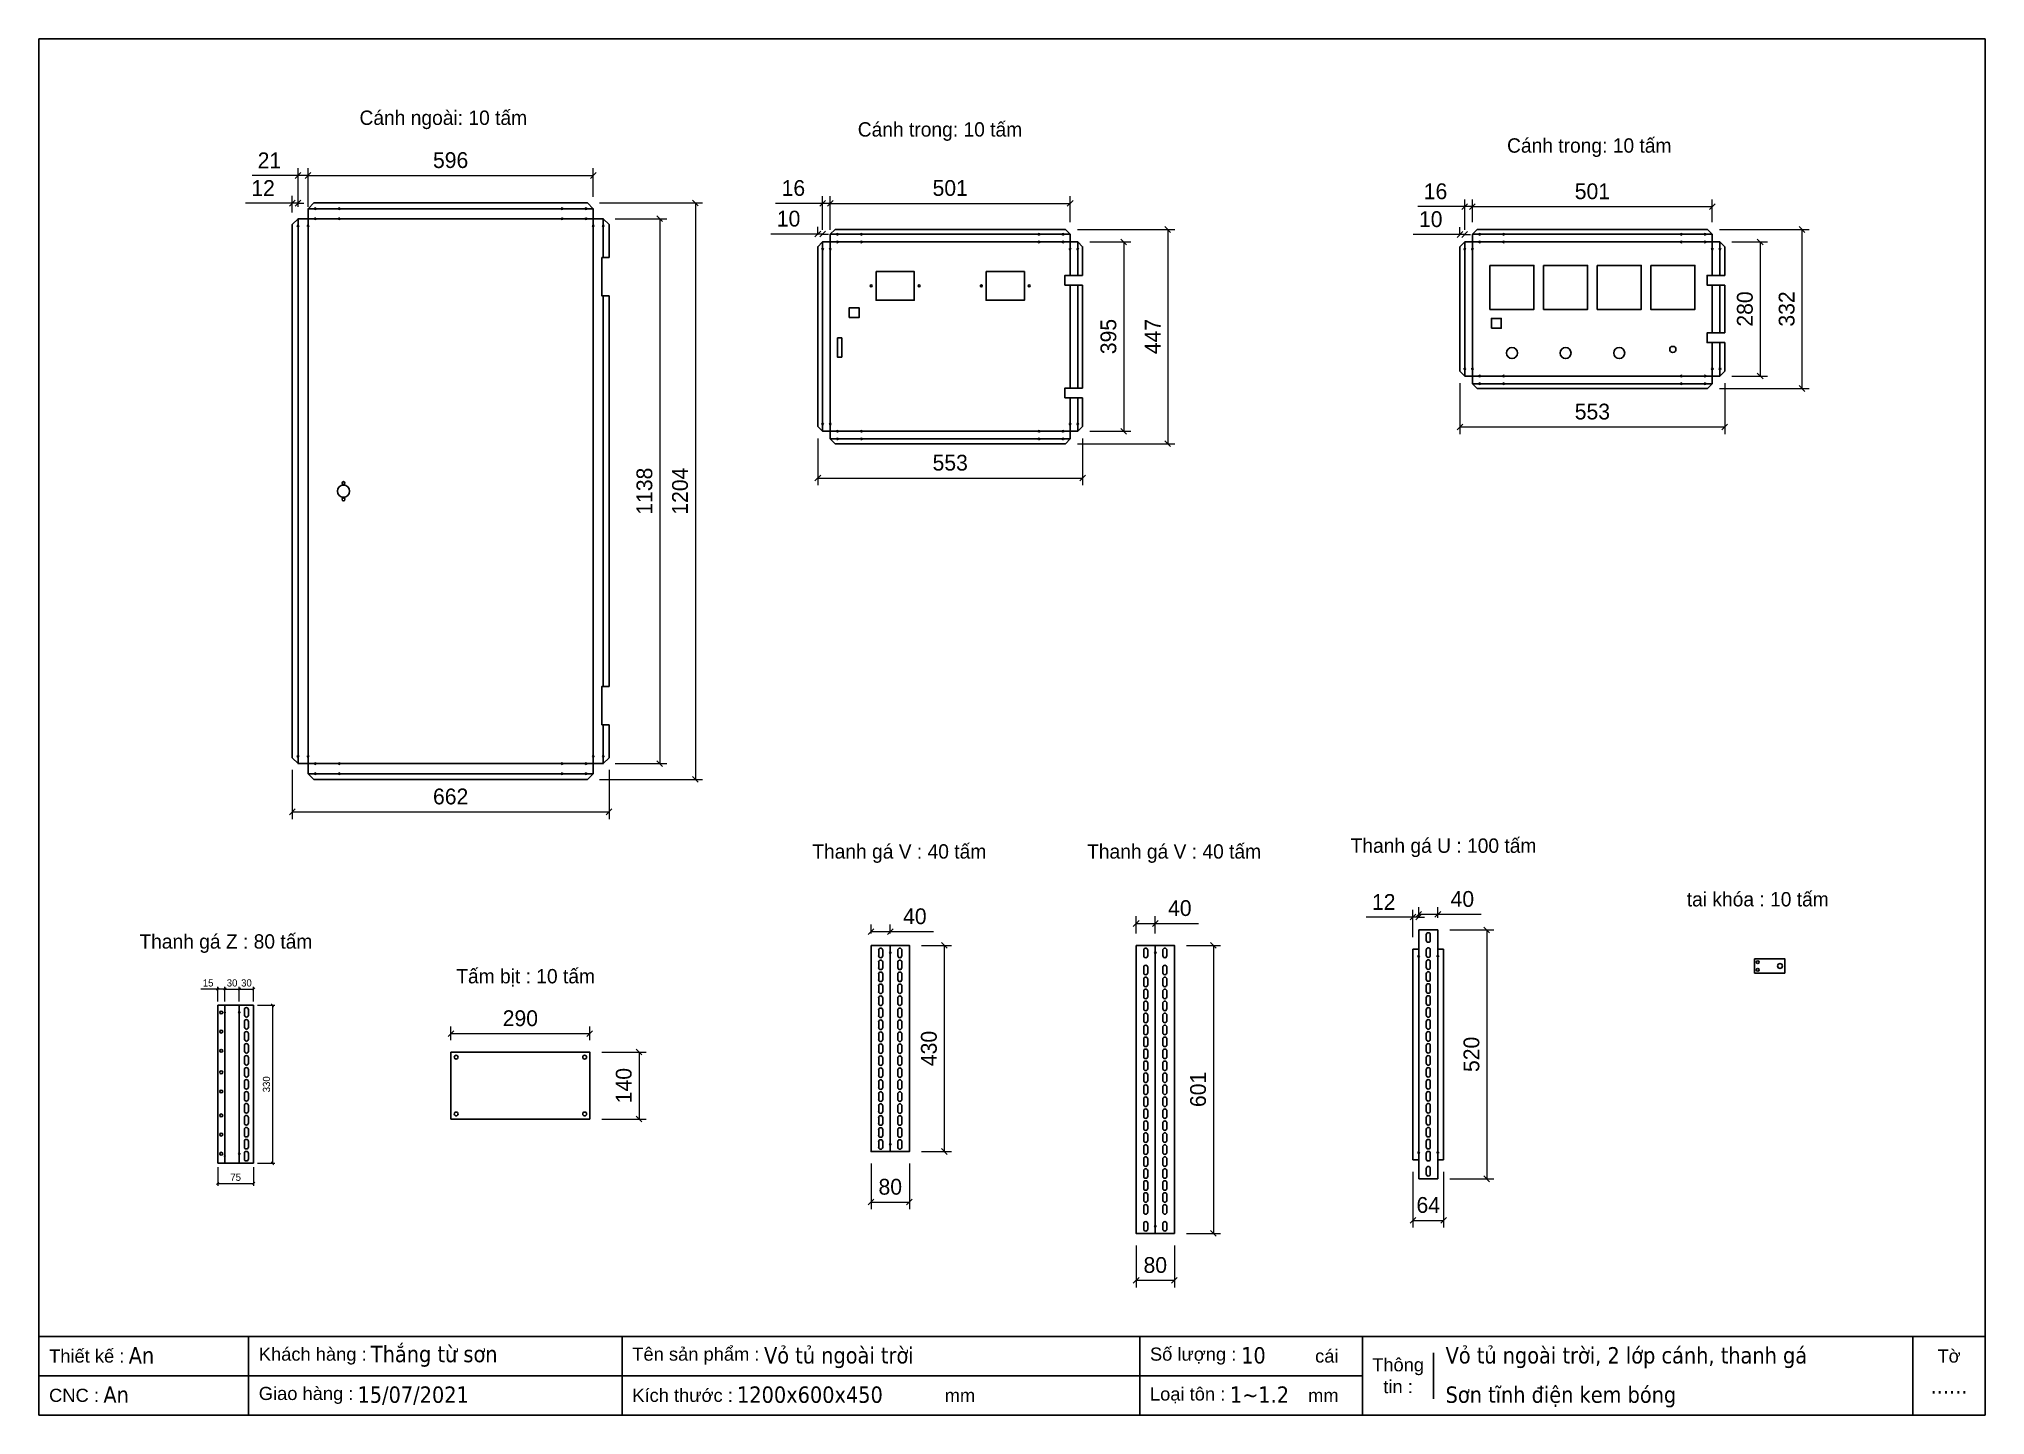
# Model space of a CAD drawing. Header units: millimetres. Extents: x 0 to 4065, y 0 to 2874.
import ezdxf
from ezdxf.enums import TextEntityAlignment as Align

# ---------------------------------------------------------------- set-up
doc = ezdxf.new("R2010")
doc.units = ezdxf.units.MM
doc.layers.add('CNC', color=7, linetype='Continuous')
doc.styles.add('Arial', font='arial.ttf')
doc.styles.add('Tahoma (Input Text)', font='tahoma.ttf')
doc.dimstyles.new('Dim-15', dxfattribs={"dimtxt": 15, "dimasz": 5, "dimexe": 5, "dimexo": 8, "dimgap": 5, "dimtad": 1, "dimdec": 0, "dimtxsty": 'Standard', "dimblk": 'OBLIQUE', "dimcen": 10, "dimclrd": 5, "dimclre": 5, "dimclrt": 3, "dimazin": 3, "dimtfac": 1, "dimtdec": 0, "dimtmove": 0, "dimatfit": 3, "dimldrblk": 'OBLIQUE', "dimlwd": 9, "dimlwe": 9})
doc.dimstyles.new('Dim-33', dxfattribs={"dimtxt": 33, "dimasz": 12, "dimexe": 15, "dimexo": 25, "dimgap": 15, "dimtad": 1, "dimdec": 0, "dimtxsty": 'Standard', "dimblk": 'OBLIQUE', "dimcen": 10, "dimclrd": 5, "dimclre": 5, "dimclrt": 3, "dimazin": 3, "dimtfac": 1, "dimtdec": 0, "dimtmove": 0, "dimatfit": 3, "dimldrblk": 'OPEN30', "dimlwd": 9, "dimlwe": 9})

msp = doc.modelspace()

# ---------------------------------------------------------------- texts
at = {"color": 2, "char_height": 35, "width": 775, "attachment_point": 5}
for s, insert in [('{\\H0.8571x;\\C7;Cánh ngoài: 10 tấm}', (844.6, 2704.9)), ('{\\H0.8571x;\\C7;Cánh trong: 10 tấm}', (1881.9, 2680.5)), ('{\\H0.8571x;\\C7;Cánh trong: 10 tấm}', (3238, 2646.9)), ('{\\H0.8571x;\\C7;Thanh gá V : 40 tấm}', (1796.9, 1172.6)), ('{\\H0.8571x;\\C7;Thanh gá V : 40 tấm}', (2370.9, 1172.6)), ('{\\H0.8571x;\\C7;Thanh gá U : 100 tấm}', (2933.6, 1184.7)), ('{\\H0.8571x;\\C7;tai khóa : 10 tấm}', (3589.9, 1077.1)), ('{\\H0.8571x;\\C7;Thanh gá Z : 80 tấm}', (390.5, 984.6)), ('{\\H0.8571x;\\C7;Tấm bịt : 10 tấm}', (1016.5, 913.3))]:
    msp.add_mtext(s, dxfattribs=dict(at, insert=insert))

# ---------------------------------------------------------------- blocks, each defined once
blk = doc.blocks.new('f3daunguoc')
at = {"layer": 'CNC', "color": 2, "lineweight": -3}
blk.add_circle((0, 0), 1.5, dxfattribs=at)
blk = doc.blocks.new('ovan8.5x20')
at = {"layer": 'CNC', "color": 2, "lineweight": -3}
for p, q in [((5.7, 4.2), (-5.8, 4.2)), ((-5.8, -4.2), (5.7, -4.2))]:
    blk.add_line(p, q, dxfattribs=at)
for centre, start, end in [((-5.8, 0), 90, 270), ((5.7, 0), 270, 90)]:
    blk.add_arc(centre, 4.25, start, end, dxfattribs=at)
blk = doc.blocks.new('*D1')
at = {"color": 5, "lineweight": 9, "transparency": 16777216}
for p, q in [((456.4, 855.8), (492.9, 855.8)), ((487.9, 855.8), (487.9, 525.8)), ((456.4, 525.8), (492.9, 525.8))]:
    blk.add_line(p, q, dxfattribs=at)
at = {"color": 0, "linetype": 'ByBlock', "lineweight": -2}
for p, q in [((490.4, 853.3), (485.4, 858.3)), ((485.4, 528.3), (490.4, 523.3))]:
    blk.add_line(p, q, dxfattribs=at)
at = {"layer": 'Defpoints', "color": 0, "transparency": 16777216}
for p in [(448.4, 855.8), (448.4, 525.8), (487.9, 525.8)]:
    blk.add_point(p, dxfattribs=at)
at = {"color": 3, "transparency": 16777216, "insert": (475.3, 690.8), "char_height": 15, "attachment_point": 5, "rotation": 90}
blk.add_mtext('330', dxfattribs=at)
blk = doc.blocks.new('_Oblique')
at = {"color": 0, "linetype": 'ByBlock', "lineweight": -2}
blk.add_line((-0.5, -0.5), (0.5, 0.5), dxfattribs=at)
blk = doc.blocks.new('*D2')
at = {"color": 5, "lineweight": 9, "transparency": 16777216}
for p, q in [((373.4, 517.8), (373.4, 478.9)), ((448.4, 517.8), (448.4, 478.9)), ((373.4, 483.9), (448.4, 483.9))]:
    blk.add_line(p, q, dxfattribs=at)
at = {"color": 0, "linetype": 'ByBlock', "lineweight": -2}
for p, q in [((375.9, 486.4), (370.9, 481.4)), ((445.9, 481.4), (450.9, 486.4))]:
    blk.add_line(p, q, dxfattribs=at)
at = {"layer": 'Defpoints', "color": 0, "transparency": 16777216}
for p in [(373.4, 525.8), (448.4, 525.8), (448.4, 483.9)]:
    blk.add_point(p, dxfattribs=at)
at = {"color": 3, "transparency": 16777216, "insert": (410.9, 496.6), "char_height": 15, "attachment_point": 5}
blk.add_mtext('75', dxfattribs=at)
blk = doc.blocks.new('*D3')
at = {"color": 5, "lineweight": 9, "transparency": 16777216}
for p, q in [((388.4, 863.8), (388.4, 894.7)), ((418.4, 863.8), (418.4, 894.7)), ((388.4, 889.7), (418.4, 889.7))]:
    blk.add_line(p, q, dxfattribs=at)
at = {"color": 0, "linetype": 'ByBlock', "lineweight": -2}
for p, q in [((390.9, 892.2), (385.9, 887.2)), ((415.9, 887.2), (420.9, 892.2))]:
    blk.add_line(p, q, dxfattribs=at)
at = {"layer": 'Defpoints', "color": 0, "transparency": 16777216}
for p in [(388.4, 855.8), (418.4, 889.7), (418.4, 855.8)]:
    blk.add_point(p, dxfattribs=at)
at = {"color": 3, "transparency": 16777216, "insert": (403.4, 902.4), "char_height": 15, "attachment_point": 5}
blk.add_mtext('30', dxfattribs=at)
blk = doc.blocks.new('*D4')
at = {"color": 5, "lineweight": 9, "transparency": 16777216}
for p, q in [((418.4, 863.8), (418.4, 894.7)), ((448.4, 863.8), (448.4, 894.7)), ((418.4, 889.7), (448.4, 889.7))]:
    blk.add_line(p, q, dxfattribs=at)
at = {"color": 0, "linetype": 'ByBlock', "lineweight": -2}
for p, q in [((420.9, 892.2), (415.9, 887.2)), ((445.9, 887.2), (450.9, 892.2))]:
    blk.add_line(p, q, dxfattribs=at)
at = {"layer": 'Defpoints', "color": 0, "transparency": 16777216}
for p in [(418.4, 855.8), (448.4, 889.7), (448.4, 855.8)]:
    blk.add_point(p, dxfattribs=at)
at = {"color": 3, "transparency": 16777216, "insert": (433.4, 902.4), "char_height": 15, "attachment_point": 5}
blk.add_mtext('30', dxfattribs=at)
blk = doc.blocks.new('*D5')
at = {"color": 5, "lineweight": 9, "transparency": 16777216}
for p, q in [((373.4, 863.8), (373.4, 894.7)), ((388.4, 863.8), (388.4, 894.7)), ((373.4, 889.7), (338.3, 889.7)), ((388.4, 889.7), (373.4, 889.7))]:
    blk.add_line(p, q, dxfattribs=at)
at = {"color": 0, "linetype": 'ByBlock', "lineweight": -2}
for p, q in [((375.9, 892.2), (370.9, 887.2)), ((385.9, 887.2), (390.9, 892.2))]:
    blk.add_line(p, q, dxfattribs=at)
at = {"layer": 'Defpoints', "color": 0, "transparency": 16777216}
for p in [(373.4, 889.7), (373.4, 855.8), (388.4, 855.8)]:
    blk.add_point(p, dxfattribs=at)
at = {"color": 3, "transparency": 16777216, "insert": (353.4, 902.4), "char_height": 15, "attachment_point": 5}
blk.add_mtext('15', dxfattribs=at)
blk = doc.blocks.new('f2dauxuoi')
at = {"layer": 'CNC', "color": 2, "lineweight": -3}
blk.add_circle((0, 0), 1, dxfattribs=at)
blk = doc.blocks.new('khungtenAsean2')
at = {"color": 7}
for p, q in [((2970, -1980), (0, -1980)), ((320, -1980), (320, -2100)), ((890, -1980), (890, -2100)), ((1680, -1980), (1680, -2100)), ((2020, -1980), (2020, -2100)), ((2860, -1980), (2860, -2100)), ((2128.3, -2005), (2128.3, -2075)), ((2020, -2040), (0, -2040))]:
    blk.add_line(p, q, dxfattribs=at)
blk.add_lwpolyline([(0, 0), (2970, 0), (2970, -2100), (0, -2100)], close=True, dxfattribs=at)
at = {"color": 2, "char_height": 20, "style": 'Arial'}
for s, insert, width, attachment_point in [('  Thiết kế :', (0, -2010), 917.634, 4), ('  Khách hàng :', (320, -2010), 917.634, 4), ('  Tên sản phẩm :', (890, -2010), 917.634, 4), ('  Số lượng :', (1680, -2010), 917.634, 4), ('cái', (1947.6, -2010), 917.634, 4), ('Thông\\Ptin :', (2074.2, -2040), 108.311, 5), ('Tờ', (2915, -2010), 110, 5), ('  CNC :', (0, -2070), 917.634, 4), ('  Giao hàng :', (320, -2070), 917.634, 4), ('  Kích thước :', (890, -2070), 917.634, 4), ('mm', (1382.3, -2070), 917.634, 4), ('  Loại tôn :', (1680, -2070), 917.634, 4), ('mm', (1936.9, -2070), 917.634, 4)]:
    blk.add_mtext(s, dxfattribs=dict(at, insert=insert, width=width, attachment_point=attachment_point))
at = {"color": 1, "style": 'Tahoma (Input Text)', "flags": 8}
for tag, p in [('#01', (137.1, -2021.3)), ('#03', (506.6, -2019.3)), ('#05', (1106.6, -2021.3)), ('#07', (1834.7, -2021.3)), ('#09', (2146.7, -2021.3)), ('#02', (98.5, -2081.3)), ('#04', (486.1, -2081.3)), ('#06', (1065.3, -2081.3)), ('#08', (1817.4, -2081.3)), ('#10', (2146.7, -2081.3))]:
    blk.add_attdef(tag, p, '', height=25, dxfattribs=at)
blk.add_attdef('#11', text='', height=25, dxfattribs=at).set_placement((2915, -2067.3), align=Align.CENTER)
blk = doc.blocks.new('*D6')
at = {"color": 5, "lineweight": 9, "transparency": 16777216}
for p, q in [((562.1, 2544.5), (562.1, 2603.8)), ((1157.7, 2544.5), (1157.7, 2603.8)), ((562.1, 2588.8), (1157.7, 2588.8))]:
    blk.add_line(p, q, dxfattribs=at)
at = {"color": 0, "linetype": 'ByBlock', "lineweight": -2}
for p, q in [((568.1, 2594.8), (556.1, 2582.8)), ((1151.7, 2582.8), (1163.7, 2594.8))]:
    blk.add_line(p, q, dxfattribs=at)
at = {"layer": 'Defpoints', "color": 0, "transparency": 16777216}
for p in [(1157.7, 2588.8), (562.1, 2519.5), (1157.7, 2519.5)]:
    blk.add_point(p, dxfattribs=at)
at = {"color": 3, "transparency": 16777216, "insert": (859.9, 2620.7), "char_height": 33, "attachment_point": 5}
blk.add_mtext('596', dxfattribs=at)
blk = doc.blocks.new('_Open30')
at = {"color": 0, "linetype": 'ByBlock', "lineweight": -2}
for p, q in [((-1, 0.27), (0, 0)), ((0, 0), (-1, -0.27)), ((0, 0), (-1, 0))]:
    blk.add_line(p, q, dxfattribs=at)
blk = doc.blocks.new('*D7')
at = {"color": 5, "lineweight": 9, "transparency": 16777216}
for p, q in [((541.1, 2523.5), (541.1, 2603.8)), ((562.1, 2523.5), (562.1, 2603.8)), ((541.1, 2588.8), (445.6, 2588.8)), ((562.1, 2588.8), (541.1, 2588.8)), ((562.1, 2588.8), (574.1, 2588.8))]:
    blk.add_line(p, q, dxfattribs=at)
at = {"color": 0, "linetype": 'ByBlock', "lineweight": -2}
for p, q in [((535.1, 2582.8), (547.1, 2594.8)), ((568.1, 2594.8), (556.1, 2582.8))]:
    blk.add_line(p, q, dxfattribs=at)
at = {"layer": 'Defpoints', "color": 0, "transparency": 16777216}
for p in [(541.1, 2588.8), (541.1, 2498.5), (562.1, 2498.5)]:
    blk.add_point(p, dxfattribs=at)
at = {"color": 3, "transparency": 16777216, "insert": (481.4, 2620.4), "char_height": 33, "attachment_point": 5}
blk.add_mtext('21', dxfattribs=at)
blk = doc.blocks.new('*D8')
at = {"color": 5, "lineweight": 9, "transparency": 16777216}
for p, q in [((529.1, 2531), (431.3, 2531)), ((529.1, 2511.5), (529.1, 2546)), ((541.1, 2531), (529.1, 2531)), ((541.1, 2523.5), (541.1, 2546)), ((541.1, 2531), (553.1, 2531))]:
    blk.add_line(p, q, dxfattribs=at)
at = {"color": 0, "linetype": 'ByBlock', "lineweight": -2}
for p, q in [((523.1, 2525), (535.1, 2537)), ((547.1, 2537), (535.1, 2525))]:
    blk.add_line(p, q, dxfattribs=at)
at = {"layer": 'Defpoints', "color": 0, "transparency": 16777216}
for p in [(529.1, 2531), (529.1, 2486.5), (541.1, 2498.5)]:
    blk.add_point(p, dxfattribs=at)
at = {"color": 3, "transparency": 16777216, "insert": (468.2, 2562.6), "char_height": 33, "attachment_point": 5}
blk.add_mtext('12', dxfattribs=at)
blk = doc.blocks.new('*D9')
at = {"color": 5, "lineweight": 9, "transparency": 16777216}
for p, q in [((529.1, 1347.5), (529.1, 1244.8)), ((1190.7, 1347.5), (1190.7, 1244.8)), ((529.1, 1259.8), (1190.7, 1259.8))]:
    blk.add_line(p, q, dxfattribs=at)
at = {"color": 0, "linetype": 'ByBlock', "lineweight": -2}
for p, q in [((535.1, 1265.8), (523.1, 1253.8)), ((1184.7, 1253.8), (1196.7, 1265.8))]:
    blk.add_line(p, q, dxfattribs=at)
at = {"layer": 'Defpoints', "color": 0, "transparency": 16777216}
for p in [(529.1, 1372.5), (1190.7, 1372.5), (1190.7, 1259.8)]:
    blk.add_point(p, dxfattribs=at)
at = {"color": 3, "transparency": 16777216, "insert": (859.9, 1291.7), "char_height": 33, "attachment_point": 5}
blk.add_mtext('662', dxfattribs=at)
blk = doc.blocks.new('*D10')
at = {"color": 5, "lineweight": 9, "transparency": 16777216}
for p, q in [((1170.7, 2531.5), (1386, 2531.5)), ((1371, 2531.5), (1371, 1327.5)), ((1170.7, 1327.5), (1386, 1327.5))]:
    blk.add_line(p, q, dxfattribs=at)
at = {"color": 0, "linetype": 'ByBlock', "lineweight": -2}
for p, q in [((1377, 2525.5), (1365, 2537.5)), ((1365, 1333.5), (1377, 1321.5))]:
    blk.add_line(p, q, dxfattribs=at)
at = {"layer": 'Defpoints', "color": 0, "transparency": 16777216}
for p in [(1145.7, 2531.5), (1145.7, 1327.5), (1371, 1327.5)]:
    blk.add_point(p, dxfattribs=at)
at = {"color": 3, "transparency": 16777216, "insert": (1339.1, 1929.5), "char_height": 33, "attachment_point": 5, "rotation": 90}
blk.add_mtext('1204', dxfattribs=at)
blk = doc.blocks.new('*D11')
at = {"color": 5, "lineweight": 9, "transparency": 16777216}
for p, q in [((1203.7, 2498.5), (1311.6, 2498.5)), ((1296.6, 2498.5), (1296.6, 1360.5)), ((1203.7, 1360.5), (1311.6, 1360.5))]:
    blk.add_line(p, q, dxfattribs=at)
at = {"color": 0, "linetype": 'ByBlock', "lineweight": -2}
for p, q in [((1302.6, 2492.5), (1290.6, 2504.5)), ((1290.6, 1366.5), (1302.6, 1354.5))]:
    blk.add_line(p, q, dxfattribs=at)
at = {"layer": 'Defpoints', "color": 0, "transparency": 16777216}
for p in [(1178.7, 2498.5), (1178.7, 1360.5), (1296.6, 1360.5)]:
    blk.add_point(p, dxfattribs=at)
at = {"color": 3, "transparency": 16777216, "insert": (1264.8, 1929.5), "char_height": 33, "attachment_point": 5, "rotation": 90}
blk.add_mtext('1138', dxfattribs=at)
blk = doc.blocks.new('*D12')
at = {"color": 0, "linetype": 'ByBlock', "lineweight": -2}
for p, q in [((1658.8, 2536.6), (1646.8, 2524.6)), ((2147.8, 2524.6), (2159.8, 2536.6))]:
    blk.add_line(p, q, dxfattribs=at)
at = {"color": 5, "lineweight": 9, "transparency": 16777216}
for p, q in [((1652.8, 2491), (1652.8, 2545.6)), ((1652.8, 2530.6), (2153.8, 2530.6)), ((2153.8, 2491), (2153.8, 2545.6))]:
    blk.add_line(p, q, dxfattribs=at)
at = {"layer": 'Defpoints', "color": 0, "transparency": 16777216}
for p in [(2153.8, 2530.6), (1652.8, 2466), (2153.8, 2466)]:
    blk.add_point(p, dxfattribs=at)
at = {"color": 3, "transparency": 16777216, "insert": (1903.3, 2562.5), "char_height": 33, "attachment_point": 5}
blk.add_mtext('501', dxfattribs=at)
blk = doc.blocks.new('*D13')
at = {"color": 5, "lineweight": 9, "transparency": 16777216}
for p, q in [((1636.8, 2530.6), (1538.6, 2530.6)), ((1636.8, 2475), (1636.8, 2545.6)), ((1652.8, 2530.6), (1636.8, 2530.6)), ((1652.8, 2475), (1652.8, 2545.6)), ((1652.8, 2530.6), (1664.8, 2530.6))]:
    blk.add_line(p, q, dxfattribs=at)
at = {"color": 0, "linetype": 'ByBlock', "lineweight": -2}
for p, q in [((1630.8, 2524.6), (1642.8, 2536.6)), ((1658.8, 2536.6), (1646.8, 2524.6))]:
    blk.add_line(p, q, dxfattribs=at)
at = {"layer": 'Defpoints', "color": 0, "transparency": 16777216}
for p in [(1636.8, 2530.6), (1636.8, 2450), (1652.8, 2450)]:
    blk.add_point(p, dxfattribs=at)
at = {"color": 3, "transparency": 16777216, "insert": (1575.7, 2562.5), "char_height": 33, "attachment_point": 5}
blk.add_mtext('16', dxfattribs=at)
blk = doc.blocks.new('*D14')
at = {"color": 5, "lineweight": 9, "transparency": 16777216}
for p, q in [((1626.8, 2465), (1626.8, 2481.6)), ((1636.8, 2475), (1636.8, 2481.6)), ((1626.8, 2466.6), (1528.7, 2466.6)), ((1636.8, 2466.6), (1626.8, 2466.6)), ((1636.8, 2466.6), (1648.8, 2466.6))]:
    blk.add_line(p, q, dxfattribs=at)
at = {"color": 0, "linetype": 'ByBlock', "lineweight": -2}
for p, q in [((1620.8, 2460.6), (1632.8, 2472.6)), ((1642.8, 2472.6), (1630.8, 2460.6))]:
    blk.add_line(p, q, dxfattribs=at)
at = {"layer": 'Defpoints', "color": 0, "transparency": 16777216}
for p in [(1626.8, 2466.6), (1626.8, 2440), (1636.8, 2450)]:
    blk.add_point(p, dxfattribs=at)
at = {"color": 3, "transparency": 16777216, "insert": (1565.7, 2498.5), "char_height": 33, "attachment_point": 5}
blk.add_mtext('10', dxfattribs=at)
blk = doc.blocks.new('*D15')
at = {"color": 5, "lineweight": 9, "transparency": 16777216}
for p, q in [((2194.8, 2450), (2280.8, 2450)), ((2265.8, 2450), (2265.8, 2054.7)), ((2194.8, 2054.7), (2280.8, 2054.7))]:
    blk.add_line(p, q, dxfattribs=at)
at = {"color": 0, "linetype": 'ByBlock', "lineweight": -2}
for p, q in [((2271.8, 2444), (2259.8, 2456)), ((2259.8, 2060.7), (2271.8, 2048.7))]:
    blk.add_line(p, q, dxfattribs=at)
at = {"layer": 'Defpoints', "color": 0, "transparency": 16777216}
for p in [(2169.8, 2450), (2169.8, 2054.7), (2265.8, 2054.7)]:
    blk.add_point(p, dxfattribs=at)
at = {"color": 3, "transparency": 16777216, "insert": (2233.9, 2252.4), "char_height": 33, "attachment_point": 5, "rotation": 90}
blk.add_mtext('395', dxfattribs=at)
blk = doc.blocks.new('*D16')
at = {"color": 0, "linetype": 'ByBlock', "lineweight": -2}
for p, q in [((2363.7, 2470), (2351.7, 2482)), ((2351.7, 2034.7), (2363.7, 2022.7))]:
    blk.add_line(p, q, dxfattribs=at)
at = {"color": 5, "lineweight": 9, "transparency": 16777216}
for p, q in [((2168.8, 2476), (2372.7, 2476)), ((2357.7, 2476), (2357.7, 2028.7)), ((2168.8, 2028.7), (2372.7, 2028.7))]:
    blk.add_line(p, q, dxfattribs=at)
at = {"layer": 'Defpoints', "color": 0, "transparency": 16777216}
for p in [(2143.8, 2476), (2143.8, 2028.7), (2357.7, 2028.7)]:
    blk.add_point(p, dxfattribs=at)
at = {"color": 3, "transparency": 16777216, "insert": (2326.2, 2252.4), "char_height": 33, "attachment_point": 5, "rotation": 90}
blk.add_mtext('447', dxfattribs=at)
blk = doc.blocks.new('*D17')
at = {"color": 5, "lineweight": 9, "transparency": 16777216}
for p, q in [((1626.8, 2039.7), (1626.8, 1942)), ((2179.8, 2039.7), (2179.8, 1942)), ((1626.8, 1957), (2179.8, 1957))]:
    blk.add_line(p, q, dxfattribs=at)
at = {"color": 0, "linetype": 'ByBlock', "lineweight": -2}
for p, q in [((1632.8, 1963), (1620.8, 1951)), ((2173.8, 1951), (2185.8, 1963))]:
    blk.add_line(p, q, dxfattribs=at)
at = {"layer": 'Defpoints', "color": 0, "transparency": 16777216}
for p in [(1626.8, 2064.7), (2179.8, 2064.7), (2179.8, 1957)]:
    blk.add_point(p, dxfattribs=at)
at = {"color": 3, "transparency": 16777216, "insert": (1903.3, 1988.8), "char_height": 33, "attachment_point": 5}
blk.add_mtext('553', dxfattribs=at)
blk = doc.blocks.new('*D18')
at = {"color": 0, "linetype": 'ByBlock', "lineweight": -2}
for p, q in [((3000, 2529.7), (2988, 2517.7)), ((3489, 2517.7), (3501, 2529.7))]:
    blk.add_line(p, q, dxfattribs=at)
at = {"color": 5, "lineweight": 9, "transparency": 16777216}
for p, q in [((2994, 2491), (2994, 2538.7)), ((2994, 2523.7), (3495, 2523.7)), ((3495, 2491), (3495, 2538.7))]:
    blk.add_line(p, q, dxfattribs=at)
at = {"layer": 'Defpoints', "color": 0, "transparency": 16777216}
for p in [(3495, 2523.7), (2994, 2466), (3495, 2466)]:
    blk.add_point(p, dxfattribs=at)
at = {"color": 3, "transparency": 16777216, "insert": (3244.5, 2555.6), "char_height": 33, "attachment_point": 5}
blk.add_mtext('501', dxfattribs=at)
blk = doc.blocks.new('*D19')
at = {"color": 5, "lineweight": 9, "transparency": 16777216}
for p, q in [((2978, 2523.7), (2879.8, 2523.7)), ((2978, 2475), (2978, 2538.7)), ((2994, 2523.7), (2978, 2523.7)), ((2994, 2491), (2994, 2538.7)), ((2994, 2523.7), (3006, 2523.7))]:
    blk.add_line(p, q, dxfattribs=at)
at = {"color": 0, "linetype": 'ByBlock', "lineweight": -2}
for p, q in [((2972, 2517.7), (2984, 2529.7)), ((3000, 2529.7), (2988, 2517.7))]:
    blk.add_line(p, q, dxfattribs=at)
at = {"layer": 'Defpoints', "color": 0, "transparency": 16777216}
for p in [(2978, 2523.7), (2978, 2450), (2994, 2466)]:
    blk.add_point(p, dxfattribs=at)
at = {"color": 3, "transparency": 16777216, "insert": (2916.9, 2555.6), "char_height": 33, "attachment_point": 5}
blk.add_mtext('16', dxfattribs=at)
blk = doc.blocks.new('*D20')
at = {"color": 5, "lineweight": 9, "transparency": 16777216}
for p, q in [((2968, 2465), (2968, 2480.6)), ((2978, 2475), (2978, 2480.6)), ((2968, 2465.6), (2869.9, 2465.6)), ((2978, 2465.6), (2968, 2465.6)), ((2978, 2465.6), (2990, 2465.6))]:
    blk.add_line(p, q, dxfattribs=at)
at = {"color": 0, "linetype": 'ByBlock', "lineweight": -2}
for p, q in [((2962, 2459.6), (2974, 2471.6)), ((2984, 2471.6), (2972, 2459.6))]:
    blk.add_line(p, q, dxfattribs=at)
at = {"layer": 'Defpoints', "color": 0, "transparency": 16777216}
for p in [(2968, 2465.6), (2968, 2440), (2978, 2450)]:
    blk.add_point(p, dxfattribs=at)
at = {"color": 3, "transparency": 16777216, "insert": (2906.9, 2497.4), "char_height": 33, "attachment_point": 5}
blk.add_mtext('10', dxfattribs=at)
blk = doc.blocks.new('*D21')
at = {"color": 5, "lineweight": 9, "transparency": 16777216}
for p, q in [((3536, 2450), (3609.9, 2450)), ((3594.9, 2450), (3594.9, 2170)), ((3536, 2170), (3609.9, 2170))]:
    blk.add_line(p, q, dxfattribs=at)
at = {"color": 0, "linetype": 'ByBlock', "lineweight": -2}
for p, q in [((3600.9, 2444), (3588.9, 2456)), ((3588.9, 2176), (3600.9, 2164))]:
    blk.add_line(p, q, dxfattribs=at)
at = {"layer": 'Defpoints', "color": 0, "transparency": 16777216}
for p in [(3511, 2450), (3511, 2170), (3594.9, 2170)]:
    blk.add_point(p, dxfattribs=at)
at = {"color": 3, "transparency": 16777216, "insert": (3563.1, 2310), "char_height": 33, "attachment_point": 5, "rotation": 90}
blk.add_mtext('280', dxfattribs=at)
blk = doc.blocks.new('*D22')
at = {"color": 0, "linetype": 'ByBlock', "lineweight": -2}
for p, q in [((3688.3, 2470), (3676.3, 2482)), ((3676.3, 2150), (3688.3, 2138))]:
    blk.add_line(p, q, dxfattribs=at)
at = {"color": 5, "lineweight": 9, "transparency": 16777216}
for p, q in [((3510, 2476), (3697.3, 2476)), ((3682.3, 2476), (3682.3, 2144)), ((3510, 2144), (3697.3, 2144))]:
    blk.add_line(p, q, dxfattribs=at)
at = {"layer": 'Defpoints', "color": 0, "transparency": 16777216}
for p in [(3485, 2476), (3485, 2144), (3682.3, 2144)]:
    blk.add_point(p, dxfattribs=at)
at = {"color": 3, "transparency": 16777216, "insert": (3650.4, 2310), "char_height": 33, "attachment_point": 5, "rotation": 90}
blk.add_mtext('332', dxfattribs=at)
blk = doc.blocks.new('*D23')
at = {"color": 5, "lineweight": 9, "transparency": 16777216}
for p, q in [((2968, 2155), (2968, 2048.6)), ((3521, 2155), (3521, 2048.6)), ((2968, 2063.6), (3521, 2063.6))]:
    blk.add_line(p, q, dxfattribs=at)
at = {"color": 0, "linetype": 'ByBlock', "lineweight": -2}
for p, q in [((2974, 2069.6), (2962, 2057.6)), ((3515, 2057.6), (3527, 2069.6))]:
    blk.add_line(p, q, dxfattribs=at)
at = {"layer": 'Defpoints', "color": 0, "transparency": 16777216}
for p in [(2968, 2180), (3521, 2180), (3521, 2063.6)]:
    blk.add_point(p, dxfattribs=at)
at = {"color": 3, "transparency": 16777216, "insert": (3244.5, 2095.5), "char_height": 33, "attachment_point": 5}
blk.add_mtext('553', dxfattribs=at)
blk = doc.blocks.new('*D24')
at = {"color": 0, "linetype": 'ByBlock', "lineweight": -2}
for p, q in [((866.5, 802.7), (854.5, 790.7)), ((1144.5, 790.7), (1156.5, 802.7))]:
    blk.add_line(p, q, dxfattribs=at)
at = {"color": 5, "lineweight": 9, "transparency": 16777216}
for p, q in [((860.5, 783.1), (860.5, 811.7)), ((860.5, 796.7), (1150.5, 796.7)), ((1150.5, 783.1), (1150.5, 811.7))]:
    blk.add_line(p, q, dxfattribs=at)
at = {"layer": 'Defpoints', "color": 0, "transparency": 16777216}
for p in [(1150.5, 796.7), (860.5, 758.1), (1150.5, 758.1)]:
    blk.add_point(p, dxfattribs=at)
at = {"color": 3, "transparency": 16777216, "insert": (1005.5, 828.6), "char_height": 33, "attachment_point": 5}
blk.add_mtext('290', dxfattribs=at)
blk = doc.blocks.new('*D25')
at = {"color": 5, "lineweight": 9, "transparency": 16777216}
for p, q in [((1175.5, 758.1), (1268.4, 758.1)), ((1253.4, 758.1), (1253.4, 618.1)), ((1175.5, 618.1), (1268.4, 618.1))]:
    blk.add_line(p, q, dxfattribs=at)
at = {"color": 0, "linetype": 'ByBlock', "lineweight": -2}
for p, q in [((1259.4, 752.1), (1247.4, 764.1)), ((1247.4, 624.1), (1259.4, 612.1))]:
    blk.add_line(p, q, dxfattribs=at)
at = {"layer": 'Defpoints', "color": 0, "transparency": 16777216}
for p in [(1150.5, 758.1), (1150.5, 618.1), (1253.4, 618.1)]:
    blk.add_point(p, dxfattribs=at)
at = {"color": 3, "transparency": 16777216, "insert": (1221.6, 688.1), "char_height": 33, "attachment_point": 5, "rotation": 90}
blk.add_mtext('140', dxfattribs=at)
blk = doc.blocks.new('*D26')
at = {"color": 5, "lineweight": 9, "transparency": 16777216}
for p, q in [((1738.1, 1005.8), (1738.1, 1024.7)), ((1778.1, 1005.8), (1778.1, 1024.7)), ((1738.1, 1009.7), (1778.1, 1009.7)), ((1778.1, 1009.7), (1868.6, 1009.7))]:
    blk.add_line(p, q, dxfattribs=at)
at = {"color": 0, "linetype": 'ByBlock', "lineweight": -2}
for p, q in [((1744.1, 1015.7), (1732.1, 1003.7)), ((1772.1, 1003.7), (1784.1, 1015.7))]:
    blk.add_line(p, q, dxfattribs=at)
at = {"layer": 'Defpoints', "color": 0, "transparency": 16777216}
for p in [(1738.1, 980.8), (1778.1, 1009.7), (1778.1, 980.8)]:
    blk.add_point(p, dxfattribs=at)
at = {"color": 3, "transparency": 16777216, "insert": (1829.4, 1041.5), "char_height": 33, "attachment_point": 5}
blk.add_mtext('40', dxfattribs=at)
blk = doc.blocks.new('*D27')
at = {"color": 5, "lineweight": 9, "transparency": 16777216}
for p, q in [((1738.1, 525.4), (1738.1, 429.8)), ((1818.1, 525.4), (1818.1, 429.8)), ((1738.1, 444.8), (1818.1, 444.8))]:
    blk.add_line(p, q, dxfattribs=at)
at = {"color": 0, "linetype": 'ByBlock', "lineweight": -2}
for p, q in [((1744.1, 450.8), (1732.1, 438.8)), ((1812.1, 438.8), (1824.1, 450.8))]:
    blk.add_line(p, q, dxfattribs=at)
at = {"layer": 'Defpoints', "color": 0, "transparency": 16777216}
for p in [(1738.1, 550.4), (1818.1, 550.4), (1818.1, 444.8)]:
    blk.add_point(p, dxfattribs=at)
at = {"color": 3, "transparency": 16777216, "insert": (1778.1, 476.6), "char_height": 33, "attachment_point": 5}
blk.add_mtext('80', dxfattribs=at)
blk = doc.blocks.new('*D28')
at = {"color": 5, "lineweight": 9, "transparency": 16777216}
for p, q in [((1843.1, 980.8), (1905.8, 980.8)), ((1890.8, 980.8), (1890.8, 550.4)), ((1843.1, 550.4), (1905.8, 550.4))]:
    blk.add_line(p, q, dxfattribs=at)
at = {"color": 0, "linetype": 'ByBlock', "lineweight": -2}
for p, q in [((1896.8, 974.8), (1884.8, 986.8)), ((1884.8, 556.4), (1896.8, 544.4))]:
    blk.add_line(p, q, dxfattribs=at)
at = {"layer": 'Defpoints', "color": 0, "transparency": 16777216}
for p in [(1818.1, 980.8), (1818.1, 550.4), (1890.8, 550.4)]:
    blk.add_point(p, dxfattribs=at)
at = {"color": 3, "transparency": 16777216, "insert": (1858.9, 765.6), "char_height": 33, "attachment_point": 5, "rotation": 90}
blk.add_mtext('430', dxfattribs=at)
blk = doc.blocks.new('*D29')
at = {"color": 0, "linetype": 'ByBlock', "lineweight": -2}
for p, q in [((2297.6, 1032.7), (2285.6, 1020.7)), ((2325.6, 1020.7), (2337.6, 1032.7))]:
    blk.add_line(p, q, dxfattribs=at)
at = {"color": 5, "lineweight": 9, "transparency": 16777216}
for p, q in [((2291.6, 1005.8), (2291.6, 1041.7)), ((2291.6, 1026.7), (2331.6, 1026.7)), ((2331.6, 1005.8), (2331.6, 1041.7)), ((2331.6, 1026.7), (2422.1, 1026.7))]:
    blk.add_line(p, q, dxfattribs=at)
at = {"layer": 'Defpoints', "color": 0, "transparency": 16777216}
for p in [(2331.6, 1026.7), (2291.6, 980.8), (2331.6, 980.8)]:
    blk.add_point(p, dxfattribs=at)
at = {"color": 3, "transparency": 16777216, "insert": (2382.8, 1058.6), "char_height": 33, "attachment_point": 5}
blk.add_mtext('40', dxfattribs=at)
blk = doc.blocks.new('*D30')
at = {"color": 5, "lineweight": 9, "transparency": 16777216}
for p, q in [((2396.6, 980.8), (2468, 980.8)), ((2453, 980.8), (2453, 379.4)), ((2396.6, 379.4), (2468, 379.4))]:
    blk.add_line(p, q, dxfattribs=at)
at = {"color": 0, "linetype": 'ByBlock', "lineweight": -2}
for p, q in [((2459, 974.8), (2447, 986.8)), ((2447, 385.4), (2459, 373.4))]:
    blk.add_line(p, q, dxfattribs=at)
at = {"layer": 'Defpoints', "color": 0, "transparency": 16777216}
for p in [(2371.6, 980.8), (2371.6, 379.4), (2453, 379.4)]:
    blk.add_point(p, dxfattribs=at)
at = {"color": 3, "transparency": 16777216, "insert": (2421.1, 680.1), "char_height": 33, "attachment_point": 5, "rotation": 90}
blk.add_mtext('601', dxfattribs=at)
blk = doc.blocks.new('*D31')
at = {"color": 5, "lineweight": 9, "transparency": 16777216}
for p, q in [((2291.6, 354.4), (2291.6, 266.4)), ((2371.6, 354.4), (2371.6, 266.4)), ((2291.6, 281.4), (2371.6, 281.4))]:
    blk.add_line(p, q, dxfattribs=at)
at = {"color": 0, "linetype": 'ByBlock', "lineweight": -2}
for p, q in [((2297.6, 287.4), (2285.6, 275.4)), ((2365.6, 275.4), (2377.6, 287.4))]:
    blk.add_line(p, q, dxfattribs=at)
at = {"layer": 'Defpoints', "color": 0, "transparency": 16777216}
for p in [(2291.6, 379.4), (2371.6, 379.4), (2371.6, 281.4)]:
    blk.add_point(p, dxfattribs=at)
at = {"color": 3, "transparency": 16777216, "insert": (2331.6, 313.2), "char_height": 33, "attachment_point": 5}
blk.add_mtext('80', dxfattribs=at)
blk = doc.blocks.new('*D32')
at = {"color": 5, "lineweight": 9, "transparency": 16777216}
for p, q in [((2869.7, 1040.1), (2771.8, 1040.1)), ((2869.7, 998.3), (2869.7, 1055.1)), ((2881.7, 1040.1), (2869.7, 1040.1)), ((2881.7, 1038.3), (2881.7, 1055.1)), ((2881.7, 1040.1), (2893.7, 1040.1))]:
    blk.add_line(p, q, dxfattribs=at)
at = {"color": 0, "linetype": 'ByBlock', "lineweight": -2}
for p, q in [((2863.7, 1034.1), (2875.7, 1046.1)), ((2887.7, 1046.1), (2875.7, 1034.1))]:
    blk.add_line(p, q, dxfattribs=at)
at = {"layer": 'Defpoints', "color": 0, "transparency": 16777216}
for p in [(2869.7, 1040.1), (2881.7, 1013.3), (2869.7, 973.3)]:
    blk.add_point(p, dxfattribs=at)
at = {"color": 3, "transparency": 16777216, "insert": (2808.7, 1071.6), "char_height": 33, "attachment_point": 5}
blk.add_mtext('12', dxfattribs=at)
blk = doc.blocks.new('*D33')
at = {"color": 5, "lineweight": 9, "transparency": 16777216}
for p, q in [((2881.7, 1038.3), (2881.7, 1060.9)), ((2921.7, 1038.3), (2921.7, 1060.9)), ((2881.7, 1045.9), (2921.7, 1045.9)), ((2921.7, 1045.9), (3012.1, 1045.9))]:
    blk.add_line(p, q, dxfattribs=at)
at = {"color": 0, "linetype": 'ByBlock', "lineweight": -2}
for p, q in [((2887.7, 1051.9), (2875.7, 1039.9)), ((2915.7, 1039.9), (2927.7, 1051.9))]:
    blk.add_line(p, q, dxfattribs=at)
at = {"layer": 'Defpoints', "color": 0, "transparency": 16777216}
for p in [(2921.7, 1045.9), (2881.7, 1013.3), (2921.7, 1013.3)]:
    blk.add_point(p, dxfattribs=at)
at = {"color": 3, "transparency": 16777216, "insert": (2972.9, 1077.7), "char_height": 33, "attachment_point": 5}
blk.add_mtext('40', dxfattribs=at)
blk = doc.blocks.new('*D34')
at = {"color": 5, "lineweight": 9, "transparency": 16777216}
for p, q in [((2869.7, 508.3), (2869.7, 391.7)), ((2933.7, 508.3), (2933.7, 391.7)), ((2869.7, 406.7), (2933.7, 406.7))]:
    blk.add_line(p, q, dxfattribs=at)
at = {"color": 0, "linetype": 'ByBlock', "lineweight": -2}
for p, q in [((2875.7, 412.7), (2863.7, 400.7)), ((2927.7, 400.7), (2939.7, 412.7))]:
    blk.add_line(p, q, dxfattribs=at)
at = {"layer": 'Defpoints', "color": 0, "transparency": 16777216}
for p in [(2869.7, 533.3), (2933.7, 533.3), (2933.7, 406.7)]:
    blk.add_point(p, dxfattribs=at)
at = {"color": 3, "transparency": 16777216, "insert": (2901.7, 438.6), "char_height": 33, "attachment_point": 5}
blk.add_mtext('64', dxfattribs=at)
blk = doc.blocks.new('*D35')
at = {"color": 0, "linetype": 'ByBlock', "lineweight": -2}
for p, q in [((3029.9, 1007.3), (3017.9, 1019.3)), ((3017.9, 499.3), (3029.9, 487.3))]:
    blk.add_line(p, q, dxfattribs=at)
at = {"color": 5, "lineweight": 9, "transparency": 16777216}
for p, q in [((2946.7, 1013.3), (3038.9, 1013.3)), ((3023.9, 1013.3), (3023.9, 493.3)), ((2946.7, 493.3), (3038.9, 493.3))]:
    blk.add_line(p, q, dxfattribs=at)
at = {"layer": 'Defpoints', "color": 0, "transparency": 16777216}
for p in [(2921.7, 1013.3), (2921.7, 493.3), (3023.9, 493.3)]:
    blk.add_point(p, dxfattribs=at)
at = {"color": 3, "transparency": 16777216, "insert": (2992.1, 753.3), "char_height": 33, "attachment_point": 5, "rotation": 90}
blk.add_mtext('520', dxfattribs=at)

# ---------------------------------------------------------------- dimensions: what is measured, and where the dimension line sits
at = {"color": 7}
for base, p1, p2, dimstyle, picture, middle in [((1157.7, 2588.8), (562.1, 2519.5), (1157.7, 2519.5), 'Dim-33', '*D6', (859.9, 2620.7)), ((541.1, 2588.8), (562.1, 2498.5), (541.1, 2498.5), 'Dim-33', '*D7', (481.4, 2620.4)), ((529.1, 2531), (541.1, 2498.5), (529.1, 2486.5), 'Dim-33', '*D8', (468.2, 2562.6)), ((1636.8, 2530.6), (1652.8, 2450), (1636.8, 2450), 'Dim-33', '*D13', (1575.7, 2562.5)), ((2153.8, 2530.6), (1652.8, 2466), (2153.8, 2466), 'Dim-33', '*D12', (1903.3, 2562.5)), ((2978, 2523.7), (2994, 2466), (2978, 2450), 'Dim-33', '*D19', (2916.9, 2555.6)), ((3495, 2523.7), (2994, 2466), (3495, 2466), 'Dim-33', '*D18', (3244.5, 2555.6)), ((1626.8, 2466.6), (1636.8, 2450), (1626.8, 2440), 'Dim-33', '*D14', (1565.7, 2498.5)), ((2968, 2465.6), (2978, 2450), (2968, 2440), 'Dim-33', '*D20', (2906.9, 2497.4)), ((3521, 2063.6), (2968, 2180), (3521, 2180), 'Dim-33', '*D23', (3244.5, 2095.5)), ((2179.8, 1957), (1626.8, 2064.7), (2179.8, 2064.7), 'Dim-33', '*D17', (1903.3, 1988.8)), ((1190.7, 1259.8), (529.1, 1372.5), (1190.7, 1372.5), 'Dim-33', '*D9', (859.9, 1291.7)), ((2921.7, 1045.9), (2881.7, 1013.3), (2921.7, 1013.3), 'Dim-33', '*D33', (2972.9, 1077.7)), ((1778.1, 1009.7), (1738.1, 980.8), (1778.1, 980.8), 'Dim-33', '*D26', (1829.4, 1041.5)), ((2331.6, 1026.7), (2291.6, 980.8), (2331.6, 980.8), 'Dim-33', '*D29', (2382.8, 1058.6)), ((2869.7, 1040.1), (2881.7, 1013.3), (2869.7, 973.3), 'Dim-33', '*D32', (2808.7, 1071.6)), ((373.4, 889.7), (388.4, 855.8), (373.4, 855.8), 'Dim-15', '*D5', (353.4, 902.4)), ((1150.5, 796.7), (860.5, 758.1), (1150.5, 758.1), 'Dim-33', '*D24', (1005.5, 828.6)), ((1818.1, 444.8), (1738.1, 550.4), (1818.1, 550.4), 'Dim-33', '*D27', (1778.1, 476.6)), ((448.4, 483.9), (373.4, 525.8), (448.4, 525.8), 'Dim-15', '*D2', (410.9, 496.6)), ((2371.6, 281.4), (2291.6, 379.4), (2371.6, 379.4), 'Dim-33', '*D31', (2331.6, 313.2))]:
    dim = msp.add_linear_dim(base=base, p1=p1, p2=p2, dimstyle=dimstyle, dxfattribs=at)
    dim.commit()
    dim.dimension.update_dxf_attribs({"geometry": picture, "text_midpoint": middle})
for base, p1, p2, dimstyle, picture, middle in [((1371, 1327.5), (1145.7, 2531.5), (1145.7, 1327.5), 'Dim-33', '*D10', (1339.1, 1929.5)), ((1296.6, 1360.5), (1178.7, 2498.5), (1178.7, 1360.5), 'Dim-33', '*D11', (1264.8, 1929.5)), ((2357.7, 2028.7), (2143.8, 2476), (2143.8, 2028.7), 'Dim-33', '*D16', (2326.2, 2252.4)), ((3682.3, 2144), (3485, 2476), (3485, 2144), 'Dim-33', '*D22', (3650.4, 2310)), ((2265.8, 2054.7), (2169.8, 2450), (2169.8, 2054.7), 'Dim-33', '*D15', (2233.9, 2252.4)), ((3594.9, 2170), (3511, 2450), (3511, 2170), 'Dim-33', '*D21', (3563.1, 2310)), ((3023.9, 493.3), (2921.7, 1013.3), (2921.7, 493.3), 'Dim-33', '*D35', (2992.1, 753.3)), ((1890.8, 550.4), (1818.1, 980.8), (1818.1, 550.4), 'Dim-33', '*D28', (1858.9, 765.6)), ((2453, 379.4), (2371.6, 980.8), (2371.6, 379.4), 'Dim-33', '*D30', (2421.1, 680.1)), ((487.9, 525.8), (448.4, 855.8), (448.4, 525.8), 'Dim-15', '*D1', (475.3, 690.8)), ((1253.4, 618.1), (1150.5, 758.1), (1150.5, 618.1), 'Dim-33', '*D25', (1221.6, 688.1))]:
    dim = msp.add_linear_dim(base=base, p1=p1, p2=p2, angle=90, dimstyle=dimstyle, dxfattribs=at)
    dim.commit()
    dim.dimension.update_dxf_attribs({"geometry": picture, "text_midpoint": middle})
for base, p1, p2, dimstyle, picture, middle in [((418.4, 889.7), (388.4, 855.8), (418.4, 855.8), 'Dim-15', '*D3', (403.4, 889.7)), ((448.4, 889.7), (418.4, 855.8), (448.4, 855.8), 'Dim-15', '*D4', (433.4, 889.7)), ((2933.7, 406.7), (2869.7, 533.3), (2933.7, 533.3), 'Dim-33', '*D34', (2901.7, 406.7))]:
    dim = msp.add_linear_dim(base=base, p1=p1, p2=p2, dimstyle=dimstyle, dxfattribs=at)
    dim.commit()
    dim.dimension.update_dxf_attribs({"geometry": picture, "text_midpoint": middle, "dimtype": 160})

# ---------------------------------------------------------------- linework, layer by layer
at = {"color": 7}
for p, q in [((1778.1, 980.8), (1778.1, 550.4)), ((2331.6, 980.8), (2331.6, 379.4)), ((2881.7, 493.3), (2881.7, 1013.3)), ((2881.7, 1013.3), (2921.7, 1013.3)), ((2921.7, 1013.3), (2921.7, 493.3)), ((2869.7, 533.3), (2869.7, 973.3)), ((2869.7, 973.3), (2881.7, 973.3)), ((2933.7, 973.3), (2921.7, 973.3)), ((2933.7, 973.3), (2933.7, 533.3)), ((373.4, 855.8), (448.4, 855.8)), ((373.4, 525.8), (373.4, 855.8)), ((388.4, 525.8), (388.4, 855.8)), ((418.4, 525.8), (418.4, 855.8)), ((448.4, 855.8), (448.4, 525.8)), ((2869.7, 533.3), (2881.7, 533.3)), ((2933.7, 533.3), (2921.7, 533.3)), ((448.4, 525.8), (373.4, 525.8)), ((2921.7, 493.3), (2881.7, 493.3))]:
    msp.add_line(p, q, dxfattribs=at)
for points in [[(1190.7, 1441.7), (1190.7, 1372.5), (1178.7, 1360.5), (1157.7, 1360.5), (1157.7, 1339.5), (1145.7, 1327.5), (574.1, 1327.5), (562.1, 1339.5), (562.1, 1360.5), (541.1, 1360.5), (529.1, 1372.5), (529.1, 2486.5), (541.1, 2498.5), (562.1, 2498.5), (562.1, 2519.5), (574.1, 2531.5), (1145.7, 2531.5), (1157.7, 2519.5), (1157.7, 2498.5), (1178.7, 2498.5), (1190.7, 2486.5), (1190.7, 2417.3)], [(541.1, 1360.5), (541.1, 2498.5)], [(562.1, 2519.5), (1157.7, 2519.5)], [(1178.7, 2498.5), (1178.7, 2417.3)], [(2179.8, 2124.7), (2179.8, 2064.7), (2169.8, 2054.7), (2153.8, 2054.7), (2153.8, 2038.7), (2143.8, 2028.7), (1662.8, 2028.7), (1652.8, 2038.7), (1652.8, 2054.7), (1636.8, 2054.7), (1626.8, 2064.7), (1626.8, 2440), (1636.8, 2450), (1652.8, 2450), (1652.8, 2466), (1662.8, 2476), (2143.8, 2476), (2153.8, 2466), (2153.8, 2450), (2169.8, 2450), (2179.8, 2440), (2179.8, 2380)], [(1636.8, 2054.7), (1636.8, 2450)], [(1652.8, 2466), (2153.8, 2466)], [(2153.8, 2124.7), (2153.8, 2054.7), (1652.8, 2054.7), (1652.8, 2450), (2153.8, 2450), (2153.8, 2380)], [(2169.8, 2450), (2169.8, 2380)], [(3521, 2240), (3521, 2180), (3511, 2170), (3495, 2170), (3495, 2154), (3485, 2144), (3004, 2144), (2994, 2154), (2994, 2170), (2978, 2170), (2968, 2180), (2968, 2440), (2978, 2450), (2994, 2450), (2994, 2466), (3004, 2476), (3485, 2476), (3495, 2466), (3495, 2450), (3511, 2450), (3521, 2440), (3521, 2380)], [(2978, 2170), (2978, 2450)], [(2994, 2466), (3495, 2466)], [(3495, 2240), (3495, 2170), (2994, 2170), (2994, 2450), (3495, 2450), (3495, 2380)], [(3511, 2450), (3511, 2380)], [(2153.8, 2360), (2153.8, 2144.7)], [(2169.8, 2360), (2169.8, 2144.7)], [(2179.8, 2360), (2179.8, 2144.7)], [(3495, 2360), (3495, 2260)], [(3511, 2360), (3511, 2260)], [(3521, 2360), (3521, 2260)], [(1178.7, 2337.3), (1178.7, 1521.7)], [(1190.7, 2337.3), (1190.7, 1521.7)], [(3511, 2240), (3511, 2170)], [(2169.8, 2124.7), (2169.8, 2054.7)], [(3495, 2154), (2994, 2154)], [(2153.8, 2038.7), (1652.8, 2038.7)], [(1178.7, 1441.7), (1178.7, 1360.5)], [(1157.7, 1339.5), (562.1, 1339.5)]]:
    msp.add_lwpolyline(points, dxfattribs=at)
for points in [[(562.1, 2498.5), (1157.7, 2498.5), (1157.7, 1360.5), (562.1, 1360.5)], [(1738.1, 980.8), (1818.1, 980.8), (1818.1, 550.4), (1738.1, 550.4)], [(2291.6, 980.8), (2371.6, 980.8), (2371.6, 379.4), (2291.6, 379.4)], [(3583.3, 952.9), (3646.3, 952.9), (3646.3, 922.9), (3583.3, 922.9)], [(860.5, 758.1), (1150.5, 758.1), (1150.5, 618.1), (860.5, 618.1)]]:
    msp.add_lwpolyline(points, close=True, dxfattribs=at)
at = {"color": 2}
for points in [[(1190.7, 2337.3), (1175.7, 2337.3), (1175.7, 2417.3), (1190.7, 2417.3)], [(2179.8, 2360), (2142.8, 2360), (2142.8, 2380), (2179.8, 2380)], [(3521, 2360), (3484, 2360), (3484, 2380), (3521, 2380)], [(3521, 2260), (3484, 2260), (3484, 2240), (3521, 2240)], [(2179.8, 2144.7), (2142.8, 2144.7), (2142.8, 2124.7), (2179.8, 2124.7)], [(1190.7, 1521.7), (1175.7, 1521.7), (1175.7, 1441.7), (1190.7, 1441.7)]]:
    msp.add_lwpolyline(points, dxfattribs=at)
for points in [[(3030.5, 2401), (3122.5, 2401), (3122.5, 2309), (3030.5, 2309)], [(3142.5, 2401), (3234.5, 2401), (3234.5, 2309), (3142.5, 2309)], [(3254.5, 2401), (3346.5, 2401), (3346.5, 2309), (3254.5, 2309)], [(3366.5, 2401), (3458.5, 2401), (3458.5, 2309), (3366.5, 2309)], [(1748.3, 2388.1), (1828.3, 2388.1), (1828.3, 2328.1), (1748.3, 2328.1)], [(1978.3, 2388.1), (2058.3, 2388.1), (2058.3, 2328.1), (1978.3, 2328.1)], [(1692.5, 2292.1), (1713, 2292.1), (1713, 2312.6), (1692.5, 2312.6)], [(3033.7, 2269.8), (3054.2, 2269.8), (3054.2, 2290.3), (3033.7, 2290.3)], [(1667.8, 2249.5), (1676.8, 2249.5), (1676.8, 2209.5), (1667.8, 2209.5)]]:
    msp.add_lwpolyline(points, close=True, dxfattribs=at)
for centre, radius in [((1738.3, 2358.1), 2), ((1838.3, 2358.1), 2), ((1968.3, 2358.1), 2), ((2068.3, 2358.1), 2), ((3076.5, 2218), 11.5), ((3188.5, 2218), 11.5), ((3300.5, 2218), 11.5), ((3412.5, 2225.5), 6.5), ((636.1, 1929.5), 12.5), ((636.1, 1946.5), 3), ((636.1, 1912.5), 3), ((3589.8, 945.9), 3), ((3636.3, 937.9), 5), ((3589.8, 929.9), 3), ((380.9, 840.8), 3), ((380.9, 800.8), 3), ((380.9, 760.8), 3), ((871.3, 747.4), 4), ((1139.8, 747.4), 4), ((380.9, 715.8), 3), ((380.9, 675.8), 3), ((380.9, 625.8), 3), ((871.3, 628.9), 4), ((1139.8, 628.9), 4), ((380.9, 585.8), 3), ((380.9, 545.8), 3)]:
    msp.add_circle(centre, radius, dxfattribs=at)

# ---------------------------------------------------------------- block references
at = {"color": 7}
ref = msp.add_blockref('khungtenAsean2', (0, 2874), dxfattribs=dict(at, xscale=1.368575999993481, yscale=1.368575999993481, zscale=1.368575999993481))
ref.add_attrib('#11', '......', dxfattribs={"color": 1, "height": 34.21, "style": 'Tahoma (Input Text)'}).set_placement((3989.4, 44.7), align=Align.CENTER)
ref.add_attrib('#09', 'Vỏ tủ ngoài trời, 2 lớp cánh, thanh gá', (2937.9, 107.7), dxfattribs={"color": 1, "height": 34.214, "style": 'Tahoma (Input Text)'})
ref.add_attrib('#10', 'Sơn tĩnh điện kem bóng', (2937.9, 25.6), dxfattribs={"color": 1, "height": 34.214, "style": 'Tahoma (Input Text)'})
ref.add_attrib('#08', '1~1.2', (2487.3, 25.6), dxfattribs={"color": 1, "height": 34.21, "style": 'Tahoma (Input Text)'})
ref.add_attrib('#07', '10', (2510.9, 107.7), dxfattribs={"color": 1, "height": 34.21, "style": 'Tahoma (Input Text)'})
ref.add_attrib('#06', '1200x600x450', (1458, 25.6), dxfattribs={"color": 1, "height": 34.214, "style": 'Tahoma (Input Text)'})
ref.add_attrib('#05', 'Vỏ tủ ngoài trời', (1514.5, 107.7), dxfattribs={"color": 1, "height": 34.214, "style": 'Tahoma (Input Text)'})
ref.add_attrib('#04', '15/07/2021', (665.3, 25.6), dxfattribs={"color": 1, "height": 34.21, "style": 'Tahoma (Input Text)'})
ref.add_attrib('#03', 'Thắng từ sơn', (693.3, 110.4), dxfattribs={"color": 1, "height": 34.214, "style": 'Tahoma (Input Text)'})
ref.add_attrib('#02', 'An', (134.7, 25.6), dxfattribs={"color": 1, "height": 34.21, "style": 'Tahoma (Input Text)'})
ref.add_attrib('#01', 'An', (187.6, 107.7), dxfattribs={"color": 1, "height": 34.21, "style": 'Tahoma (Input Text)'})
at = {"lineweight": -3, "xscale": -1}
for p, rotation in [((577.1, 2519.5), 180), ((627.1, 2519.5), 180), ((541.1, 2483.5), 180), ((562.1, 2483.5), 180), ((577.1, 2498.5), 180), ((627.1, 2498.5), 180), ((1667.8, 2466), 180), ((1667.8, 2450), 180), ((1717.8, 2466), 180), ((1717.8, 2450), 180), ((3009, 2466), 180), ((3009, 2450), 180), ((3059, 2466), 180), ((3059, 2450), 180), ((1636.8, 2435), 180), ((1652.8, 2435), 180), ((2978, 2435), 180), ((2994, 2435), 180), ((1778.1, 965.8), 180), ((2331.6, 965.8), 180), ((418.4, 545.8), 270)]:
    msp.add_blockref('f3daunguoc', p, dxfattribs=dict(at, rotation=rotation))
at = {"lineweight": -3}
for name, p, rotation in [('f3daunguoc', (1092.7, 2519.5), 180), ('f3daunguoc', (1142.7, 2519.5), 180), ('f3daunguoc', (1092.7, 2498.5), 180), ('f3daunguoc', (1142.7, 2498.5), 180), ('f3daunguoc', (1157.7, 2483.5), 180), ('f3daunguoc', (1178.7, 2483.5), 180), ('f3daunguoc', (2088.8, 2466), 180), ('f3daunguoc', (2088.8, 2450), 180), ('f3daunguoc', (2138.8, 2466), 180), ('f3daunguoc', (2138.8, 2450), 180), ('f3daunguoc', (3430, 2466), 180), ('f3daunguoc', (3430, 2450), 180), ('f3daunguoc', (3480, 2466), 180), ('f3daunguoc', (3480, 2450), 180), ('f3daunguoc', (2153.8, 2435), 180), ('f3daunguoc', (2169.8, 2435), 180), ('f3daunguoc', (3495, 2435), 180), ('f3daunguoc', (3511, 2435), 180), ('f3daunguoc', (2881.7, 958.3), 180), ('f3daunguoc', (2921.7, 958.3), 180), ('f3daunguoc', (418.4, 840.8), 270), ('f2dauxuoi', (388.4, 540.8), 180)]:
    msp.add_blockref(name, p, dxfattribs=dict(at, rotation=rotation))
for p in [(2978, 2185), (2994, 2185), (3009, 2170), (3009, 2154), (3059, 2170), (3059, 2154), (1636.8, 2069.7), (1652.8, 2069.7), (1667.8, 2054.7), (1667.8, 2038.7), (1717.8, 2054.7), (1717.8, 2038.7), (541.1, 1375.5), (562.1, 1375.5), (577.1, 1360.5), (627.1, 1360.5), (577.1, 1339.5), (627.1, 1339.5), (1778.1, 565.4), (2331.6, 394.4)]:
    msp.add_blockref('f3daunguoc', p, dxfattribs=at)
at = {"lineweight": -3, "xscale": -1}
for name, p in [('f3daunguoc', (3430, 2170)), ('f3daunguoc', (3430, 2154)), ('f3daunguoc', (3480, 2170)), ('f3daunguoc', (3480, 2154)), ('f3daunguoc', (3495, 2185)), ('f3daunguoc', (3511, 2185)), ('f3daunguoc', (2088.8, 2054.7)), ('f3daunguoc', (2088.8, 2038.7)), ('f3daunguoc', (2138.8, 2054.7)), ('f3daunguoc', (2138.8, 2038.7)), ('f3daunguoc', (2153.8, 2069.7)), ('f3daunguoc', (2169.8, 2069.7)), ('f3daunguoc', (1092.7, 1360.5)), ('f3daunguoc', (1142.7, 1360.5)), ('f3daunguoc', (1157.7, 1375.5)), ('f3daunguoc', (1178.7, 1375.5)), ('f3daunguoc', (1092.7, 1339.5)), ('f3daunguoc', (1142.7, 1339.5)), ('f2dauxuoi', (388.4, 840.8)), ('f3daunguoc', (2881.7, 548.3)), ('f3daunguoc', (2921.7, 548.3))]:
    msp.add_blockref(name, p, dxfattribs=at)
at = {"layer": 'CNC', "lineweight": -3, "xscale": -1}
for p, rotation in [((2901.7, 997.3), 90), ((2901.7, 965.8), 90), ((1758.1, 965.2), 90), ((1758.1, 940.2), 90), ((2311.6, 965.2), 90), ((2311.6, 929.5), 90), ((2901.7, 940.8), 90), ((1758.1, 915.2), 90), ((1758.1, 890.2), 90), ((2311.6, 904.5), 90), ((2901.7, 915.8), 90), ((2901.7, 890.8), 90), ((1758.1, 865.2), 90), ((2311.6, 879.5), 90), ((2311.6, 854.5), 90), ((2901.7, 865.8), 90), ((1798.1, 840.2), 270), ((1798.1, 815.2), 270), ((2351.6, 829.5), 270), ((2351.6, 804.5), 270), ((2901.7, 840.8), 90), ((2901.7, 815.8), 90), ((1798.1, 790.2), 270), ((1798.1, 765.2), 270), ((2351.6, 779.5), 270), ((2901.7, 790.8), 90), ((2901.7, 765.8), 90), ((1798.1, 740.2), 270), ((2351.6, 754.5), 270), ((2351.6, 729.5), 270), ((433.4, 690.8), 270), ((1798.1, 715.2), 270), ((1798.1, 690.2), 270), ((2351.6, 704.5), 270), ((433.4, 665.8), 270), ((433.4, 640.8), 270), ((1798.1, 665.2), 270), ((2351.6, 679.5), 270), ((2351.6, 654.5), 270), ((433.4, 615.8), 270), ((1798.1, 640.2), 270), ((1798.1, 615.2), 270), ((2351.6, 629.5), 270), ((2351.6, 604.5), 270), ((433.4, 590.8), 270), ((433.4, 565.8), 270), ((1798.1, 590.2), 270), ((1798.1, 565.2), 270), ((2351.6, 579.5), 270), ((433.4, 540.8), 270), ((2351.6, 554.5), 270), ((2351.6, 529.5), 270), ((2351.6, 504.5), 270), ((2351.6, 479.5), 270), ((2351.6, 454.5), 270), ((2351.6, 429.5), 270), ((2351.6, 394.2), 270)]:
    msp.add_blockref('ovan8.5x20', p, dxfattribs=dict(at, rotation=rotation))
at = {"layer": 'CNC', "lineweight": -3}
for p, rotation in [((1798.1, 965.2), 270), ((1798.1, 940.2), 270), ((2351.6, 965.2), 270), ((2351.6, 929.5), 270), ((1798.1, 915.2), 270), ((1798.1, 890.2), 270), ((2351.6, 904.5), 270), ((1798.1, 865.2), 270), ((2351.6, 879.5), 270), ((2351.6, 854.5), 270), ((433.4, 840.8), 270), ((433.4, 815.8), 270), ((1758.1, 840.2), 90), ((1758.1, 815.2), 90), ((2311.6, 829.5), 90), ((2311.6, 804.5), 90), ((433.4, 790.8), 270), ((433.4, 765.8), 270), ((1758.1, 790.2), 90), ((1758.1, 765.2), 90), ((2311.6, 779.5), 90), ((433.4, 740.8), 270), ((1758.1, 740.2), 90), ((2311.6, 754.5), 90), ((2311.6, 729.5), 90), ((2901.7, 740.8), 90), ((433.4, 715.8), 270), ((1758.1, 715.2), 90), ((1758.1, 690.2), 90), ((2311.6, 704.5), 90), ((2901.7, 715.8), 90), ((2901.7, 690.8), 90), ((1758.1, 665.2), 90), ((2311.6, 679.5), 90), ((2311.6, 654.5), 90), ((2901.7, 665.8), 90), ((2901.7, 640.8), 90), ((1758.1, 640.2), 90), ((1758.1, 615.2), 90), ((2311.6, 629.5), 90), ((2311.6, 604.5), 90), ((2901.7, 615.8), 90), ((1758.1, 590.2), 90), ((1758.1, 565.2), 90), ((2311.6, 579.5), 90), ((2901.7, 590.8), 90), ((2901.7, 565.8), 90), ((2311.6, 554.5), 90), ((2311.6, 529.5), 90), ((2901.7, 540.8), 90), ((2311.6, 504.5), 90), ((2311.6, 479.5), 90), ((2901.7, 509.3), 90), ((2311.6, 454.5), 90), ((2311.6, 429.5), 90), ((2311.6, 394.2), 90)]:
    msp.add_blockref('ovan8.5x20', p, dxfattribs=dict(at, rotation=rotation))

msp.set_redraw_order([(e.dxf.handle, doc.entitydb.next_handle()) for e in msp.query("TEXT MTEXT ATTDEF DIMENSION ARC_DIMENSION")])  # texts and dimensions are drawn at this point

doc.saveas('drawing.dxf')
